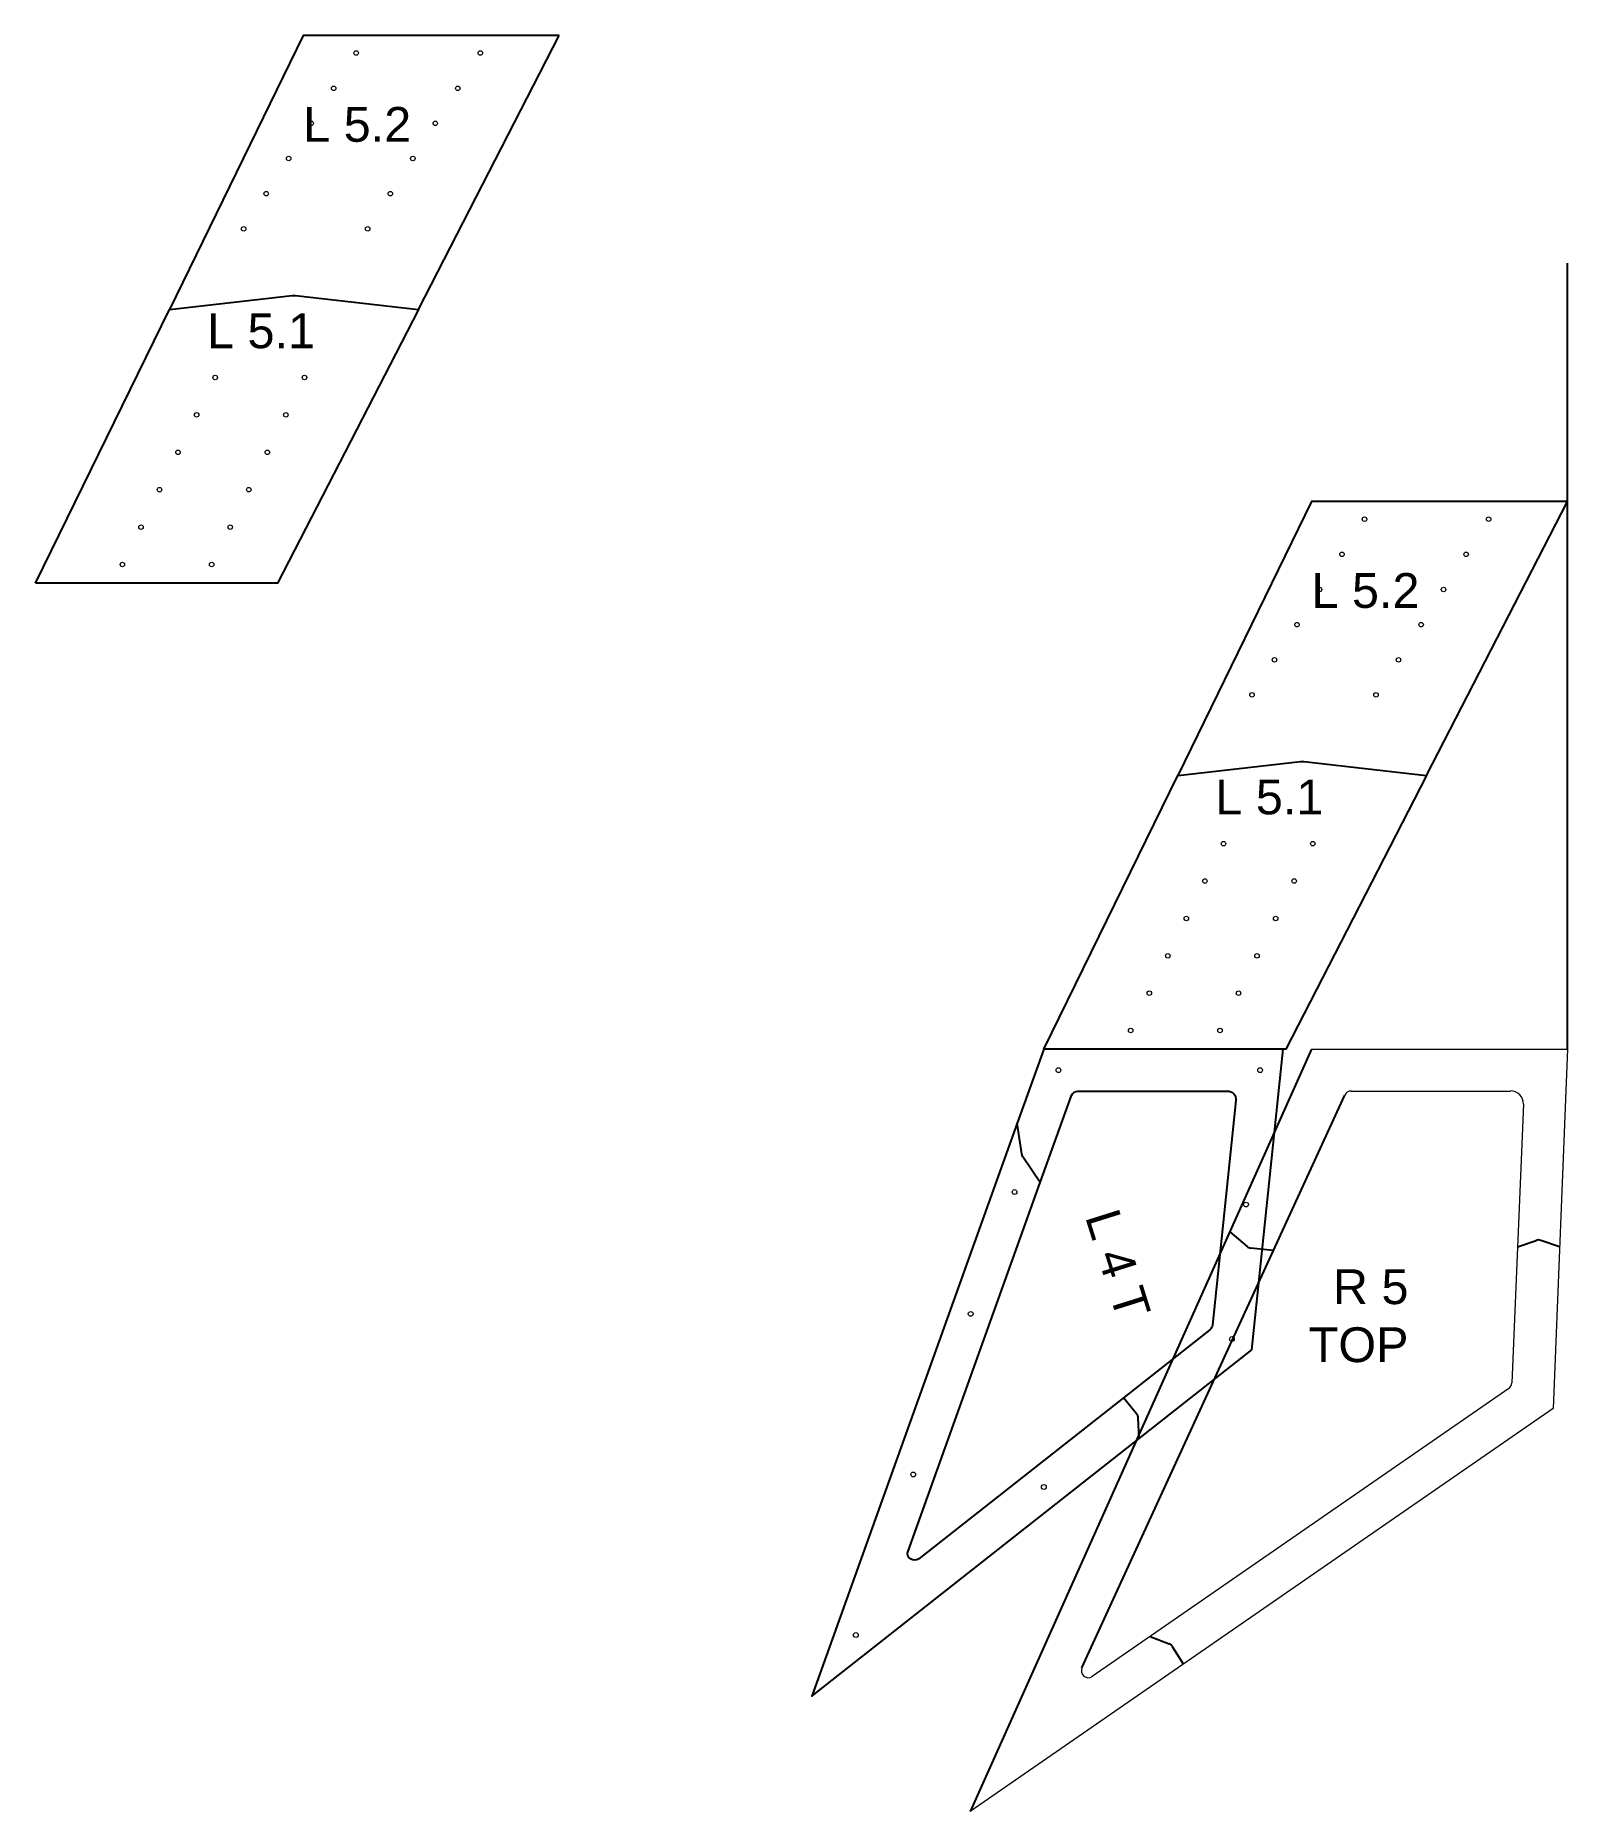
# Model space of a CAD drawing. Header units: inches. Extents: x -2039 to 487, y -866 to 2565.
# Drawn here: x -1340.5 to -1120.2, y 1100.9 to 1356.2 of the extents above; entities that cross this region are included whole.
import ezdxf

# ---------------------------------------------------------------- set-up
doc = ezdxf.new("R2010")
doc.units = ezdxf.units.IN
doc.header["$MEASUREMENT"] = 0
doc.layers.add('Annotation', color=7, linetype='Continuous', lineweight=9)
doc.layers.add('Drilling', color=3, linetype='Continuous', lineweight=13)
doc.styles.get("Standard").update_dxf_attribs({"font": 'Arial.ttf'})

msp = doc.modelspace()

# ---------------------------------------------------------------- texts
at = {"insert": (-1180.05, 1172.78), "char_height": 5, "attachment_point": 3, "rotation": 287.458}
msp.add_mtext_dynamic_manual_height_columns('L 4 T', width=24.2816, gutter_width=1, heights=[0], dxfattribs=at)
at = {"layer": 'Annotation', "char_height": 5, "attachment_point": 3}
for s, width, insert in [('L 5.2', 17.2118, (-1286.47, 1345.95)), ('L 5.1', 19.4725, (-1300.3, 1316.27)), ('L 5.2', 17.2118, (-1141.47, 1278.95)), ('L 5.1', 19.4725, (-1155.3, 1249.27)), ('R 5 TOP', 13.2209, (-1143.05, 1178.87))]:
    msp.add_mtext_dynamic_manual_height_columns(s, width=width, gutter_width=1, heights=[0], dxfattribs=dict(at, insert=insert))

# ---------------------------------------------------------------- linework, layer by layer
for p, q in [((-1120.19, 1210.5), (-1120.19, 1323.5)), ((-1156.99, 1210.5), (-1206.07, 1100.94)), ((-1190.01, 1121.59), (-1152.23, 1203.92)), ((-1168.74, 1184.27), (-1166.27, 1182.15)), ((-1127.38, 1182.09), (-1124.69, 1183.03)), ((-1121.33, 1182.09), (-1124.03, 1183.03)), ((-1162.49, 1181.56), (-1165.73, 1181.92)), ((-1180.21, 1126.1), (-1177.46, 1125.04)), ((-1175.43, 1122.11), (-1176.97, 1124.63))]:
    msp.add_line(p, q)
at = {"color": 7, "linetype": 'Continuous', "lineweight": 15}
for p, q in [((-1156.99, 1210.5), (-1120.19, 1210.5)), ((-1120.19, 1210.5), (-1122.27, 1158.85)), ((-1151.32, 1204.5), (-1128.38, 1204.5)), ((-1126.51, 1202.6), (-1128.21, 1162.55)), ((-1128.64, 1161.74), (-1188.54, 1120.35)), ((-1122.27, 1158.85), (-1206.07, 1100.94))]:
    msp.add_line(p, q, dxfattribs=at)
for points in [[(-1265.19, 1356.22), (-1301.99, 1356.22), (-1321.24, 1316.86), (-1303.57, 1318.85, -0.057656), (-1303.11, 1318.85), (-1285.44, 1316.86)], [(-1340.5, 1277.5), (-1321.24, 1316.86), (-1303.57, 1318.85, -0.057656), (-1303.11, 1318.85), (-1285.44, 1316.86), (-1305.69, 1277.5), (-1340.13, 1277.5)], [(-1120.19, 1289.22), (-1156.99, 1289.22), (-1176.24, 1249.86), (-1158.57, 1251.85, -0.057656), (-1158.11, 1251.85), (-1140.44, 1249.86)], [(-1195.5, 1210.5), (-1176.24, 1249.86), (-1158.57, 1251.85, -0.057656), (-1158.11, 1251.85), (-1140.44, 1249.86), (-1160.69, 1210.5), (-1195.13, 1210.5)]]:
    msp.add_lwpolyline(points, format="xyb", close=True)
for points in [[(-1165.6, 1167.28), (-1161.06, 1210.5), (-1195.5, 1210.5), (-1199.31, 1199.88)], [(-1199.31, 1199.88), (-1228.87, 1117.5), (-1181.79, 1154.54)], [(-1181.79, 1154.54), (-1165.6, 1167.28)]]:
    msp.add_lwpolyline(points)
for points in [[(-1196.01, 1191.33), (-1191.52, 1203.84, -0.316258), (-1190.58, 1204.5), (-1169.09, 1204.5, -0.445229), (-1167.86, 1203.14)], [(-1167.86, 1203.14), (-1171.26, 1170.85, -0.202562), (-1171.63, 1170.17), (-1184.06, 1160.39)], [(-1196.01, 1191.33), (-1198.49, 1195.05, -0.110515), (-1198.65, 1195.46), (-1199.31, 1199.88)], [(-1184.06, 1160.39), (-1213.46, 1137.26, -0.752843), (-1215.02, 1138.38), (-1196.01, 1191.33)], [(-1181.79, 1154.54), (-1181.93, 1157.51, 0.163587), (-1182.16, 1158.11), (-1184.06, 1160.39)]]:
    msp.add_lwpolyline(points, format="xyb")
for centre, radius, start, end in [((-1151.32, 1203.5), 1, 90, 155.3), ((-1128.38, 1202.64), 1.87, 359, 90), ((-1129.21, 1162.57), 1, 304.6487, 359), ((-1189.1, 1121.17), 1, 155.4, 304.6487)]:
    msp.add_arc(centre, radius, start, end, dxfattribs=at)
for centre, start, end in [((-1165.62, 1182.91), 229.5342, 263.69), ((-1124.36, 1182.09), 70.6834, 109.3166), ((-1177.82, 1124.11), 31.3329, 68.8188)]:
    msp.add_arc(centre, 1, start, end)
at = {"layer": 'Drilling'}
for centre, radius in [((-1294.38, 1353.7), 0.323), ((-1276.53, 1353.7), 0.323), ((-1297.61, 1348.64), 0.323), ((-1279.77, 1348.64), 0.323), ((-1300.85, 1343.59), 0.323), ((-1283.01, 1343.59), 0.323), ((-1304.09, 1338.54), 0.323), ((-1286.24, 1338.54), 0.323), ((-1307.32, 1333.49), 0.323), ((-1289.48, 1333.49), 0.323), ((-1310.56, 1328.44), 0.323), ((-1292.72, 1328.44), 0.323), ((-1314.66, 1307.06), 0.323), ((-1301.82, 1307.06), 0.323), ((-1317.33, 1301.69), 0.323), ((-1304.49, 1301.69), 0.323), ((-1320, 1296.31), 0.323), ((-1307.16, 1296.31), 0.323), ((-1322.66, 1290.94), 0.323), ((-1309.83, 1290.94), 0.323), ((-1149.38, 1286.7), 0.323), ((-1131.53, 1286.7), 0.323), ((-1325.33, 1285.56), 0.323), ((-1312.49, 1285.56), 0.323), ((-1152.61, 1281.64), 0.323), ((-1134.77, 1281.64), 0.323), ((-1328, 1280.19), 0.323), ((-1315.16, 1280.19), 0.323), ((-1155.85, 1276.59), 0.323), ((-1138.01, 1276.59), 0.323), ((-1159.09, 1271.54), 0.323), ((-1141.24, 1271.54), 0.323), ((-1162.32, 1266.49), 0.323), ((-1144.48, 1266.49), 0.323), ((-1165.56, 1261.44), 0.323), ((-1147.72, 1261.44), 0.323), ((-1169.66, 1240.06), 0.323), ((-1156.82, 1240.06), 0.323), ((-1172.33, 1234.69), 0.323), ((-1159.49, 1234.69), 0.323), ((-1175, 1229.31), 0.323), ((-1162.16, 1229.31), 0.323), ((-1177.66, 1223.94), 0.323), ((-1164.83, 1223.94), 0.323), ((-1180.33, 1218.56), 0.323), ((-1167.49, 1218.56), 0.323), ((-1183, 1213.19), 0.323), ((-1170.16, 1213.19), 0.323), ((-1193.39, 1207.5), 0.344), ((-1164.39, 1207.5), 0.344), ((-1199.7, 1189.98), 0.344), ((-1166.42, 1188.18), 0.344), ((-1206.01, 1172.46), 0.344), ((-1168.45, 1168.85), 0.344), ((-1214.27, 1149.38), 0.344), ((-1195.49, 1147.58), 0.344), ((-1222.53, 1126.3), 0.344)]:
    msp.add_circle(centre, radius, dxfattribs=at)

msp.set_redraw_order([(e.dxf.handle, doc.entitydb.next_handle()) for e in msp.query("TEXT MTEXT ATTDEF DIMENSION ARC_DIMENSION")])  # texts and dimensions are drawn at this point

doc.saveas('drawing.dxf')
